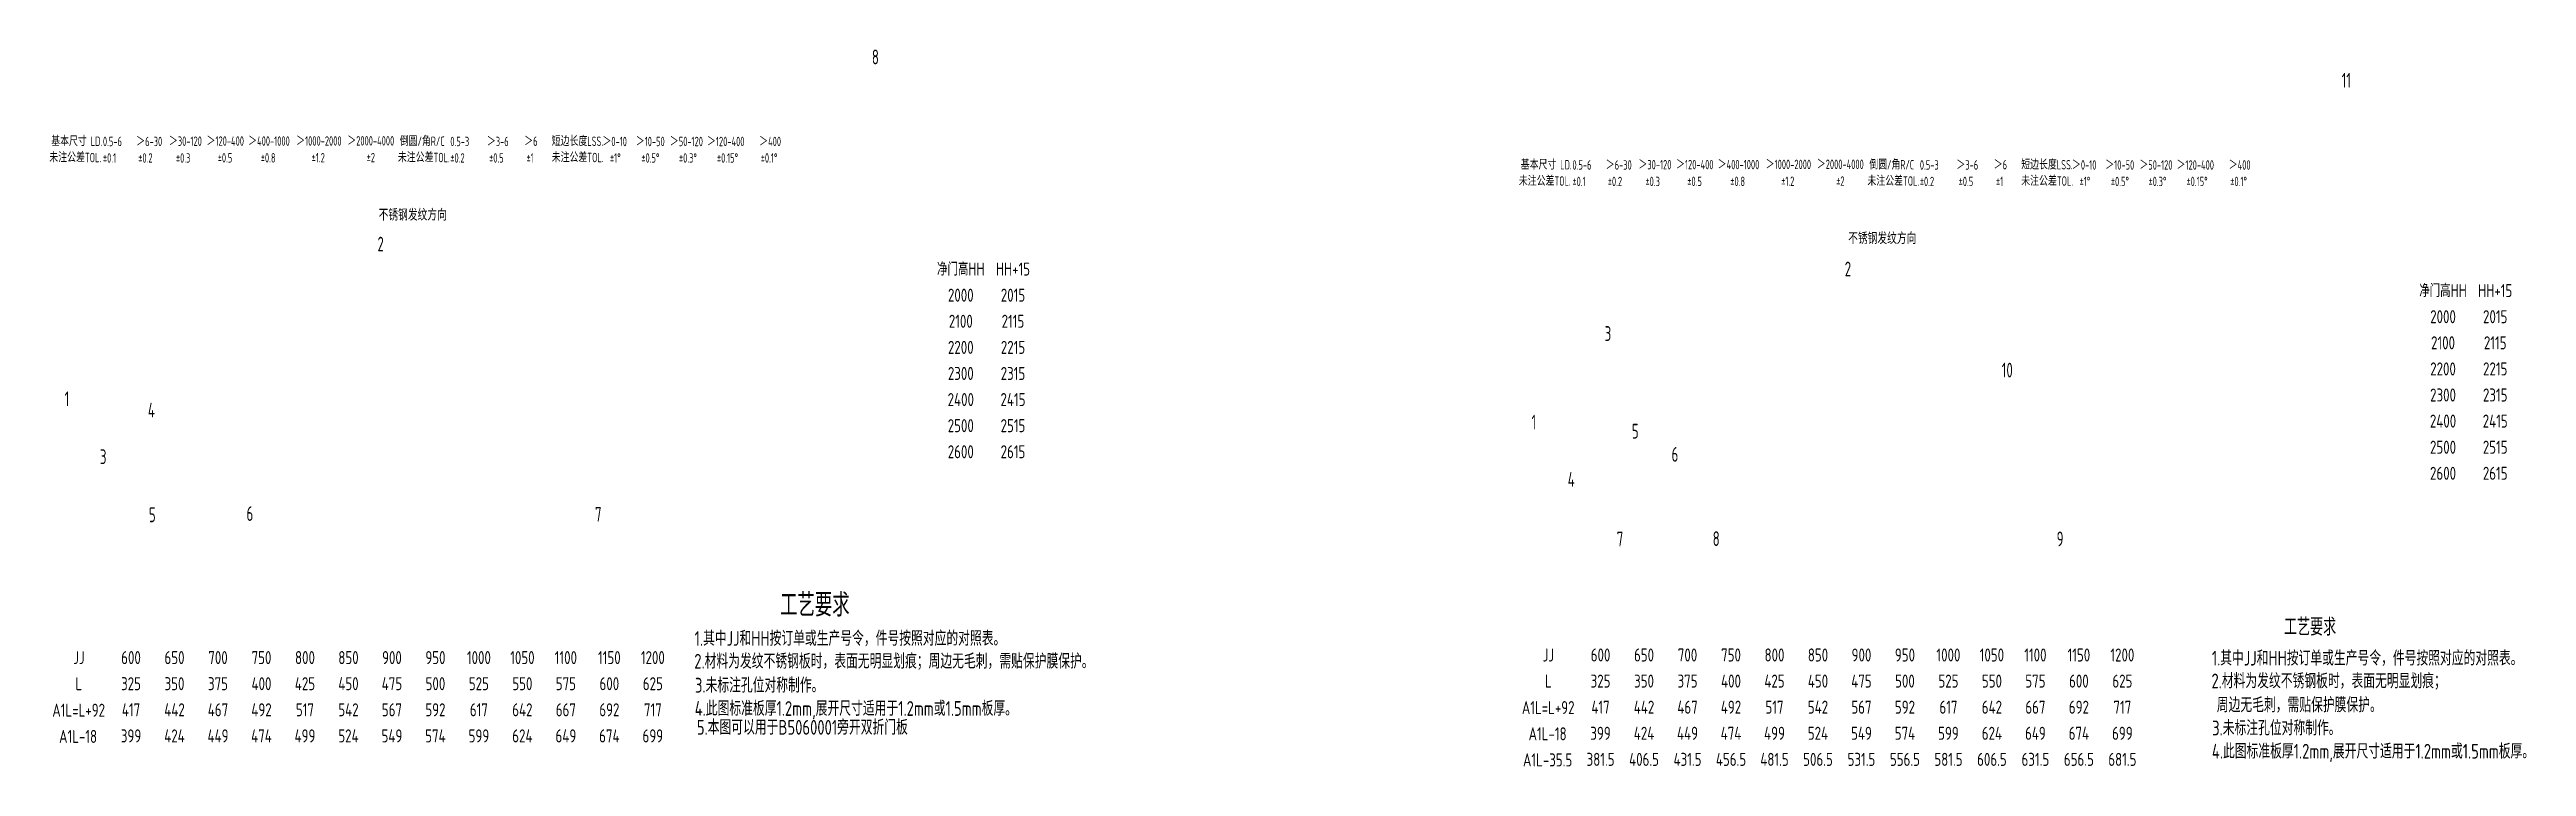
# Model space of a CAD drawing. Header units: inches. Extents: x 14216 to 120088, y -29410 to 23559.
# Drawn here: x 18994 to 19848, y 7035 to 7282 of the extents above; entities that cross this region are included whole.
import ezdxf
from ezdxf.enums import TextEntityAlignment as Align

# ---------------------------------------------------------------- set-up
doc = ezdxf.new("R2010")
doc.units = ezdxf.units.IN
doc.header["$LTSCALE"] = 0.3
doc.header["$MEASUREMENT"] = 0
for name, color, linetype in [('2', 2, 'Continuous'), ('2细实线', 2, 'Continuous'), ('6', 3, 'Continuous'), ('7', 4, 'Continuous')]:
    doc.layers.add(name, color=color, linetype=linetype)
doc.styles.add('HZ', font='isocp2.shx', dxfattribs={"width": 0.7, "bigfont": 'hztxt.shx'})

msp = doc.modelspace()

# ---------------------------------------------------------------- texts
at = {"layer": '2', "color": 6, "style": 'HZ', "width": 0.7}
for p in [(19107.608, 7223.194), (19614.52, 7215.093)]:
    msp.add_text('不锈钢发纹方向', height=4, dxfattribs=at).set_placement(p)
at = {"layer": '2细实线', "style": 'HZ', "width": 0.8}
for s, p in [('净门高HH', (19308.425, 7206.474)), ('HH+15', (19326.425, 7206.474)), ('2000', (19308.425, 7197.474)), ('2015', (19326.425, 7197.474)), ('净门高HH', (19819.721, 7199.045)), ('HH+15', (19837.721, 7199.045)), ('2100', (19308.425, 7188.474)), ('2115', (19326.425, 7188.474)), ('2000', (19819.721, 7190.045)), ('2015', (19837.721, 7190.045)), ('2200', (19308.425, 7179.474)), ('2215', (19326.425, 7179.474)), ('2100', (19819.721, 7181.045)), ('2115', (19837.721, 7181.045)), ('2300', (19308.425, 7170.474)), ('2315', (19326.425, 7170.474)), ('2200', (19819.721, 7172.045)), ('2215', (19837.721, 7172.045)), ('2400', (19308.425, 7161.474)), ('2415', (19326.425, 7161.474)), ('2300', (19819.721, 7163.045)), ('2315', (19837.721, 7163.045)), ('2500', (19308.425, 7152.474)), ('2515', (19326.425, 7152.474)), ('2400', (19819.721, 7154.045)), ('2415', (19837.721, 7154.045)), ('2600', (19308.425, 7143.474)), ('2615', (19326.425, 7143.474)), ('2500', (19819.721, 7145.045)), ('2515', (19837.721, 7145.045)), ('2600', (19819.721, 7136.045)), ('2615', (19837.721, 7136.045)), ('JJ', (19004.197, 7072.48)), ('600', (19022.197, 7072.48)), ('650', (19037.197, 7072.48)), ('700', (19052.197, 7072.48)), ('750', (19067.197, 7072.48)), ('800', (19082.197, 7072.48)), ('850', (19097.197, 7072.48)), ('900', (19112.197, 7072.48)), ('950', (19127.197, 7072.48)), ('1000', (19142.197, 7072.48)), ('1050', (19157.197, 7072.48)), ('1100', (19172.197, 7072.48)), ('1150', (19187.197, 7072.48)), ('1200', (19202.197, 7072.48)), ('JJ', (19511.109, 7073.38)), ('600', (19529.109, 7073.38)), ('650', (19544.109, 7073.38)), ('700', (19559.109, 7073.38)), ('750', (19574.109, 7073.38)), ('800', (19589.109, 7073.38)), ('850', (19604.109, 7073.38)), ('900', (19619.109, 7073.38)), ('950', (19634.109, 7073.38)), ('1000', (19649.109, 7073.38)), ('1050', (19664.109, 7073.38)), ('1100', (19679.109, 7073.38)), ('1150', (19694.109, 7073.38)), ('1200', (19709.109, 7073.38)), ('L', (19511.109, 7064.38)), ('325', (19529.109, 7064.38)), ('350', (19544.109, 7064.38)), ('375', (19559.109, 7064.38)), ('400', (19574.109, 7064.38)), ('425', (19589.109, 7064.38)), ('450', (19604.109, 7064.38)), ('475', (19619.109, 7064.38)), ('500', (19634.109, 7064.38)), ('525', (19649.109, 7064.38)), ('550', (19664.109, 7064.38)), ('575', (19679.109, 7064.38)), ('600', (19694.109, 7064.38)), ('625', (19709.109, 7064.38)), ('L', (19004.197, 7063.48)), ('325', (19022.197, 7063.48)), ('350', (19037.197, 7063.48)), ('375', (19052.197, 7063.48)), ('400', (19067.197, 7063.48)), ('425', (19082.197, 7063.48)), ('450', (19097.197, 7063.48)), ('475', (19112.197, 7063.48)), ('500', (19127.197, 7063.48)), ('525', (19142.197, 7063.48)), ('550', (19157.197, 7063.48)), ('575', (19172.197, 7063.48)), ('600', (19187.197, 7063.48)), ('625', (19202.197, 7063.48)), ('A1L=L+92', (19511.046, 7055.235)), ('417', (19529.109, 7055.38)), ('442', (19544.109, 7055.38)), ('467', (19559.109, 7055.38)), ('492', (19574.109, 7055.38)), ('517', (19589.109, 7055.38)), ('542', (19604.109, 7055.38)), ('567', (19619.109, 7055.38)), ('592', (19634.109, 7055.38)), ('617', (19649.109, 7055.38)), ('642', (19664.109, 7055.38)), ('667', (19679.109, 7055.38)), ('692', (19694.109, 7055.38)), ('717', (19709.109, 7055.38)), ('A1L=L+92', (19004.134, 7054.336)), ('417', (19022.197, 7054.48)), ('442', (19037.197, 7054.48)), ('467', (19052.197, 7054.48)), ('492', (19067.197, 7054.48)), ('517', (19082.197, 7054.48)), ('542', (19097.197, 7054.48)), ('567', (19112.197, 7054.48)), ('592', (19127.197, 7054.48)), ('617', (19142.197, 7054.48)), ('642', (19157.197, 7054.48)), ('667', (19172.197, 7054.48)), ('692', (19187.197, 7054.48)), ('717', (19202.197, 7054.48)), ('A1L-18', (19003.931, 7045.298)), ('399', (19022.197, 7045.48)), ('424', (19037.197, 7045.48)), ('449', (19052.197, 7045.48)), ('474', (19067.197, 7045.48)), ('499', (19082.197, 7045.48)), ('524', (19097.197, 7045.48)), ('549', (19112.197, 7045.48)), ('574', (19127.197, 7045.48)), ('599', (19142.197, 7045.48)), ('624', (19157.197, 7045.48)), ('649', (19172.197, 7045.48)), ('674', (19187.197, 7045.48)), ('699', (19202.197, 7045.48)), ('A1L-18', (19510.843, 7046.197)), ('399', (19529.109, 7046.38)), ('424', (19544.109, 7046.38)), ('449', (19559.109, 7046.38)), ('474', (19574.109, 7046.38)), ('499', (19589.109, 7046.38)), ('524', (19604.109, 7046.38)), ('549', (19619.109, 7046.38)), ('574', (19634.109, 7046.38)), ('599', (19649.109, 7046.38)), ('624', (19664.109, 7046.38)), ('649', (19679.109, 7046.38)), ('674', (19694.109, 7046.38)), ('699', (19709.109, 7046.38)), ('A1L-35.5', (19510.843, 7037.197)), ('381.5', (19529.109, 7037.38)), ('406.5', (19544.109, 7037.38)), ('431.5', (19559.109, 7037.38)), ('456.5', (19574.109, 7037.38)), ('481.5', (19589.109, 7037.38)), ('506.5', (19604.109, 7037.38)), ('531.5', (19619.109, 7037.38)), ('556.5', (19634.109, 7037.38)), ('581.5', (19649.109, 7037.38)), ('606.5', (19664.109, 7037.38)), ('631.5', (19679.109, 7037.38)), ('656.5', (19694.109, 7037.38)), ('681.5', (19709.109, 7037.38))]:
    msp.add_text(s, height=4.5, dxfattribs=at).set_placement(p, align=Align.MIDDLE_CENTER)
at = {"layer": '2细实线', "color": 6, "style": 'HZ', "width": 0.8}
for s, p in [('1.其中JJ和HH按订单或生产号令，件号按照对应的对照表。', (19216.612, 7076.555)), ('1.其中JJ和HH按订单或生产号令，件号按照对应的对照表。', (19739.966, 7069.741)), ('2.材料为发纹不锈钢板时，表面无明显划痕；周边无毛刺，需贴保护膜保护。', (19216.488, 7068.691)), ('3.未标注孔位对称制作。', (19216.727, 7060.404)), ('2.材料为发纹不锈钢板时，表面无明显划痕；', (19739.843, 7061.876)), ('4.此图标准板厚1.2mm,展开尺寸适用于1.2mm或1.5mm板厚。', (19216.64, 7052.395)), ('周边无毛刺，需贴保护膜保护。', (19741.678, 7053.618)), ('5.本图可以用于B5060001旁开双折门板', (19217.386, 7045.888)), ('3.未标注孔位对称制作。', (19740.081, 7045.657)), ('4.此图标准板厚1.2mm,展开尺寸适用于1.2mm或1.5mm板厚。', (19739.994, 7037.648))]:
    msp.add_text(s, height=5.08252, dxfattribs=at).set_placement(p)
at = {"layer": '6', "style": 'HZ', "width": 0.7}
for s, p in [('未注公差TOL.', (18994.008, 7243.317)), ('基本尺寸 LD.', (18994.648, 7248.939)), ('0.5-6', (19012.501, 7248.861)), ('%%P0.1', (19012.501, 7243.173)), ('＞6-30', (19023.992, 7248.861)), ('%%P0.2', (19024.688, 7243.173)), ('＞30-120', (19035.275, 7248.961)), ('%%P0.3', (19037.688, 7243.173)), ('＞120-400', (19048.247, 7249.003)), ('%%P0.5', (19052.107, 7243.215)), ('＞400-1000', (19062.601, 7249.003)), ('%%P0.8', (19066.949, 7243.215)), ('＞1000-2000', (19079.165, 7249.044)), ('%%P1.2', (19084.504, 7243.256)), ('＞2000-4000', (19096.802, 7249.084)), ('%%P2', (19103.478, 7243.297)), ('未注公差TOL.', (19114.246, 7243.317)), ('倒圆/角R/C', (19114.886, 7248.939)), ('0.5-3', (19132.333, 7248.861)), ('%%P0.2', (19132.333, 7243.173)), ('＞3-6', (19144.951, 7248.861)), ('%%P0.5', (19145.713, 7243.173)), ('＞6', (19157.825, 7248.961)), ('%%P1', (19158.609, 7243.173)), ('未注公差TOL.', (19167.306, 7243.317)), ('短边长度LSS.', (19167.301, 7248.939)), ('＞0-10', (19184.809, 7248.861)), ('%%P1%%D', (19187.414, 7243.173)), ('＞10-50', (19196.309, 7248.861)), ('%%P0.5%%D', (19198.234, 7243.173)), ('＞50-120', (19208.063, 7248.861)), ('%%P0.3%%D', (19211.209, 7243.173)), ('＞120-400', (19220.885, 7248.861)), ('%%P0.15%%D', (19224.313, 7243.173)), ('＞400', (19238.883, 7248.861)), ('%%P0.1%%D', (19239.414, 7243.173)), ('未注公差TOL.', (19500.92, 7235.216)), ('基本尺寸 LD.', (19501.56, 7240.838)), ('0.5-6', (19519.413, 7240.76)), ('%%P0.1', (19519.413, 7235.072)), ('＞6-30', (19530.904, 7240.76)), ('%%P0.2', (19531.601, 7235.072)), ('＞30-120', (19542.187, 7240.86)), ('%%P0.3', (19544.601, 7235.072)), ('＞120-400', (19555.159, 7240.902)), ('%%P0.5', (19559.019, 7235.114)), ('＞400-1000', (19569.513, 7240.902)), ('%%P0.8', (19573.861, 7235.114)), ('＞1000-2000', (19586.077, 7240.943)), ('%%P1.2', (19591.416, 7235.155)), ('＞2000-4000', (19603.715, 7240.984)), ('%%P2', (19610.391, 7235.196)), ('未注公差TOL.', (19621.158, 7235.216)), ('倒圆/角R/C', (19621.798, 7240.838)), ('0.5-3', (19639.245, 7240.76)), ('%%P0.2', (19639.245, 7235.072)), ('＞3-6', (19651.863, 7240.76)), ('%%P0.5', (19652.625, 7235.072)), ('＞6', (19664.737, 7240.86)), ('%%P1', (19665.521, 7235.072)), ('未注公差TOL.', (19674.219, 7235.216)), ('短边长度LSS.', (19674.213, 7240.838)), ('＞0-10', (19691.721, 7240.76)), ('%%P1%%D', (19694.326, 7235.072)), ('＞10-50', (19703.221, 7240.76)), ('%%P0.5%%D', (19705.147, 7235.072)), ('＞50-120', (19714.976, 7240.76)), ('%%P0.3%%D', (19718.122, 7235.072)), ('＞120-400', (19727.798, 7240.76)), ('%%P0.15%%D', (19731.225, 7235.072)), ('＞400', (19745.796, 7240.76)), ('%%P0.1%%D', (19746.326, 7235.072))]:
    msp.add_text(s, height=3.25, dxfattribs=at).set_placement(p)
at = {"layer": '7', "style": 'HZ', "width": 0.7}
for s, height, p in [('8', 5.096, (19277.749, 7277.075)), ('11', 5.0961, (19784.769, 7269.035)), ('2', 5.096, (19107.211, 7212.541)), ('2', 5.096, (19613.345, 7203.949)), ('3', 5.096, (19530.537, 7181.688)), ('10', 5.0961, (19667.51, 7169.09)), ('1', 5.096, (18999.304, 7159.212)), ('4', 5.096, (19028.022, 7155.323)), ('1', 5.096, (19505.282, 7151.135)), ('5', 5.096, (19539.918, 7148.012)), ('3', 5.096, (19011.473, 7139.21)), ('6', 5.096, (19553.618, 7140.054)), ('4', 5.096, (19517.787, 7131.378)), ('5', 5.096, (19028.38, 7119.182)), ('6', 5.096, (19062.038, 7119.615)), ('7', 5.096, (19182.253, 7119.37)), ('7', 5.096, (19534.699, 7110.867)), ('8', 5.096, (19567.787, 7110.958)), ('9', 5.096, (19686.439, 7110.841))]:
    msp.add_text(s, height=height, dxfattribs=at).set_placement(p)
at = {"layer": '7', "color": 3, "style": 'HZ', "width": 0.75}
for height, p in [(8, (19246.077, 7086.643)), (6, (19764.865, 7080.045))]:
    msp.add_text('工艺要求', height=height, dxfattribs=at).set_placement(p)

doc.saveas('drawing.dxf')
